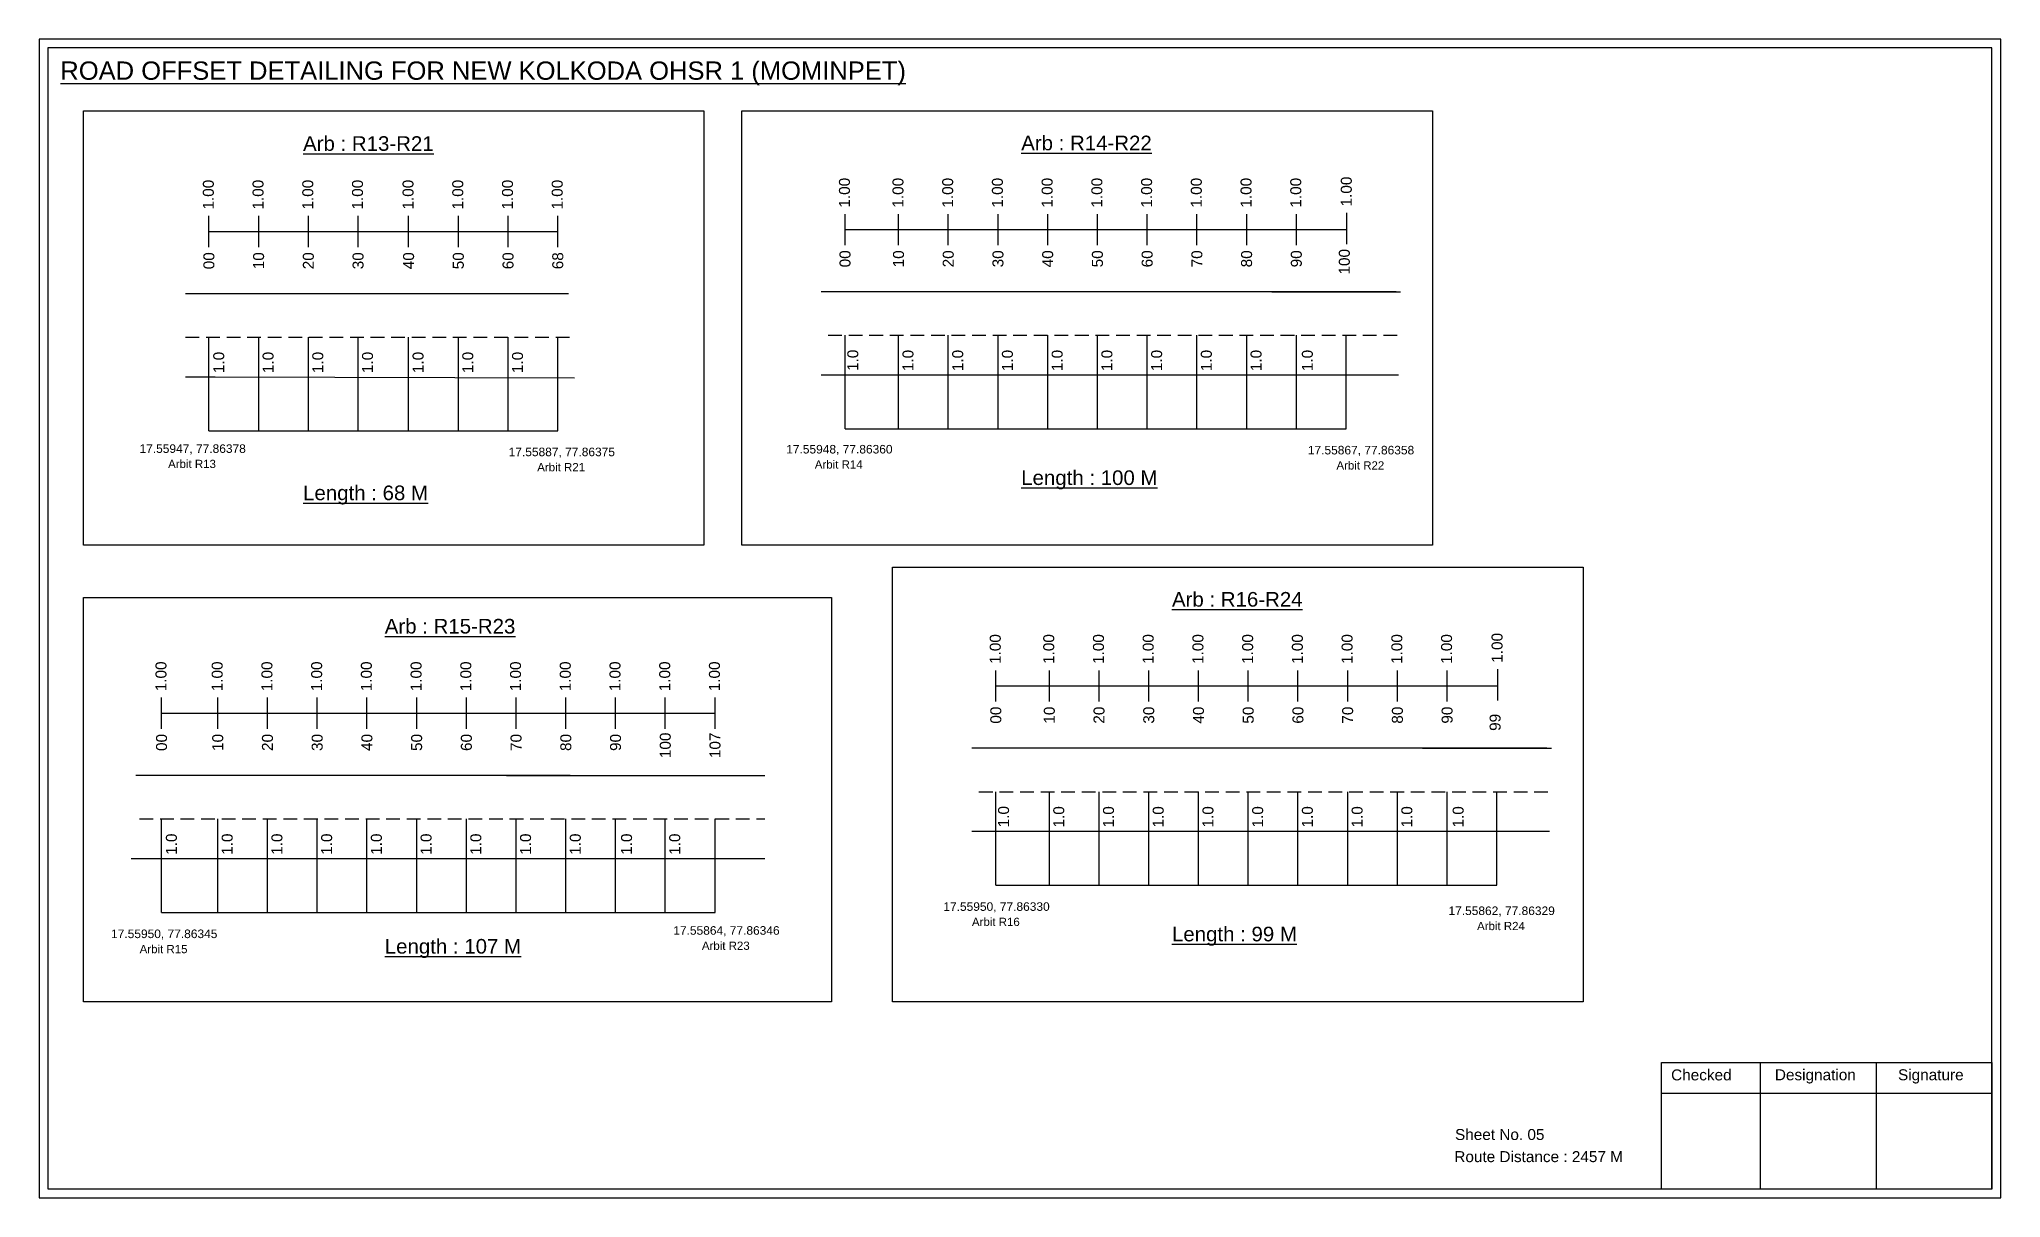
# Model space of a CAD drawing. Header units: inches. Extents: x -117 to 51867, y -12715 to 3423.
# Drawn here: x 2875 to 3411, y -2006 to -1690 of the extents above; entities that cross this region are included whole.
import ezdxf

# ---------------------------------------------------------------- set-up
doc = ezdxf.new("R2010")
doc.units = ezdxf.units.IN
doc.header["$MEASUREMENT"] = 0
doc.linetypes.add('DASHED2', pattern=[0.375, 0.25, -0.125])
doc.layers.add('PDF_Geometry', color=7, linetype='Continuous')
doc.layers.add('PDF_Text', color=5, linetype='Continuous')
doc.styles.add('PDF Arial', font='arial.ttf')
doc.styles.get("Standard").update_dxf_attribs({"font": 'arial.ttf'})

msp = doc.modelspace()

# ---------------------------------------------------------------- texts
at = {"color": 242, "true_color": 0xcd2027}
for s, height, p in [('%%UROAD OFFSET DETAILING FOR NEW KOLKODA OHSR 1 (MOMINPET)', 5, (2880.43, -1700.59)), ('%%UArb : R13-R21', 4, (2946.82, -1720.02)), ('%%UArb : R14-R22', 4, (3143.22, -1719.87)), ('%%ULength : 100 M', 4, (3143.22, -1811.37)), ('%%ULength : 68 M', 4, (2946.82, -1815.52)), ('%%UArb : R16-R24', 4, (3184.46, -1844.63)), ('%%UArb : R15-R23', 4, (2969.16, -1851.98)), ('%%ULength : 107 M', 4, (2969.16, -1939.48)), ('%%ULength : 99 M', 4, (3184.46, -1936.13))]:
    msp.add_text(s, height=height, dxfattribs=at).set_placement(p)
at = {"color": 217, "true_color": 0x93278f}
for s, p in [('1.00', (3233.63, -1735.22)), ('1.00', (2922.4, -1736.08)), ('1.00', (2936, -1736.08)), ('1.00', (2949.6, -1736.08)), ('1.00', (2963.2, -1736.08)), ('1.00', (2977.02, -1736.08)), ('1.00', (2990.62, -1736.08)), ('1.00', (3004.22, -1736.08)), ('1.00', (3017.82, -1736.08)), ('1.00', (3096.38, -1735.55)), ('1.00', (3111.01, -1735.55)), ('1.00', (3124.61, -1735.55)), ('1.00', (3138.21, -1735.55)), ('1.00', (3151.81, -1735.55)), ('1.00', (3165.41, -1735.55)), ('1.00', (3179.01, -1735.55)), ('1.00', (3192.61, -1735.55)), ('1.00', (3206.21, -1735.55)), ('1.00', (3219.81, -1735.55)), ('00', (2922.55, -1752.4)), ('10', (2936.15, -1752.4)), ('20', (2949.75, -1752.4)), ('30', (2963.35, -1752.4)), ('40', (2977.17, -1752.4)), ('50', (2990.77, -1752.4)), ('60', (3004.37, -1752.4)), ('68', (3017.97, -1752.4)), ('00', (3096.53, -1751.87)), ('10', (3111.16, -1751.87)), ('20', (3124.76, -1751.87)), ('30', (3138.36, -1751.87)), ('40', (3151.96, -1751.87)), ('50', (3165.56, -1751.87)), ('60', (3179.16, -1751.87)), ('70', (3192.76, -1751.87)), ('80', (3206.36, -1751.87)), ('90', (3219.96, -1751.87)), ('100', (3233.09, -1753.84)), ('1.00', (3137.62, -1860.3)), ('1.00', (3152.25, -1860.3)), ('1.00', (3165.85, -1860.3)), ('1.00', (3179.45, -1860.3)), ('1.00', (3193.05, -1860.3)), ('1.00', (3206.65, -1860.3)), ('1.00', (3220.25, -1860.3)), ('1.00', (3233.85, -1860.3)), ('1.00', (3247.45, -1860.3)), ('1.00', (3261.05, -1860.3)), ('1.00', (3274.87, -1859.97)), ('1.00', (2909.45, -1867.77)), ('1.00', (2924.82, -1867.77)), ('1.00', (2938.42, -1867.77)), ('1.00', (2952.02, -1867.77)), ('1.00', (2965.62, -1867.77)), ('1.00', (2979.22, -1867.77)), ('1.00', (2992.82, -1867.77)), ('1.00', (3006.42, -1867.77)), ('1.00', (3020.02, -1867.77)), ('1.00', (3033.62, -1867.77)), ('1.00', (3047.22, -1867.77)), ('1.00', (3060.82, -1867.77)), ('00', (3137.77, -1876.62)), ('10', (3152.4, -1876.62)), ('20', (3166, -1876.62)), ('30', (3179.6, -1876.62)), ('40', (3193.2, -1876.62)), ('50', (3206.8, -1876.62)), ('60', (3220.4, -1876.62)), ('70', (3234, -1876.62)), ('80', (3247.6, -1876.62)), ('90', (3261.2, -1876.62)), ('99', (3274.33, -1878.6)), ('00', (2909.6, -1884.09)), ('10', (2924.97, -1884.09)), ('20', (2938.57, -1884.09)), ('30', (2952.17, -1884.09)), ('40', (2965.77, -1884.09)), ('50', (2979.37, -1884.09)), ('60', (2992.97, -1884.09)), ('70', (3006.57, -1884.09)), ('80', (3020.17, -1884.09)), ('90', (3033.77, -1884.09)), ('100', (3047.37, -1886.04)), ('107', (3060.97, -1886.04))]:
    msp.add_text(s, height=3, rotation=90, dxfattribs=at).set_placement(p)
for p in [(2925.25, -1780.78), (2938.74, -1780.78), (2952.34, -1780.78), (2965.94, -1780.78), (2979.76, -1780.78), (2993.36, -1780.78), (3006.96, -1780.78), (3098.66, -1780.2), (3113.75, -1780.25), (3127.35, -1780.25), (3140.95, -1780.25), (3154.55, -1780.25), (3168.15, -1780.25), (3181.75, -1780.25), (3195.35, -1780.25), (3208.95, -1780.25), (3222.98, -1780.25), (3139.89, -1904.96), (3154.99, -1905.01), (3168.59, -1905.01), (3182.19, -1905.01), (3195.79, -1905.01), (3209.39, -1905.01), (3222.99, -1905.01), (3236.59, -1905.01), (3250.19, -1905.01), (3264.22, -1905.01), (2912.3, -1912.48), (2927.56, -1912.48), (2941.16, -1912.48), (2954.76, -1912.48), (2968.36, -1912.48), (2981.96, -1912.48), (2995.56, -1912.48), (3009.16, -1912.48), (3022.76, -1912.48), (3036.78, -1912.48), (3049.96, -1912.48)]:
    msp.add_text('1.0', height=3, rotation=90).set_placement(p)
at = {"color": 5}
for s, height, p in [('17.55947, 77.86378', 2.34, (2902.08, -1802.6)), ('17.55887, 77.86375', 2.34, (3003.04, -1803.5)), ('17.55948, 77.86360', 2.34, (3078.95, -1802.76)), ('17.55867, 77.86358', 2.34, (3221.62, -1803.01)), ('Arbit R13', 2.246, (2909.9, -1806.73)), ('Arbit R21', 2.246, (3010.86, -1807.62)), ('Arbit R14', 2.246, (3086.77, -1806.88)), ('Arbit R22', 2.246, (3229.44, -1807.14)), ('17.55950, 77.86330', 2.34, (3121.93, -1927.79)), ('Arbit R16', 2.246, (3129.75, -1931.92)), ('17.55862, 77.86329', 2.34, (3260.08, -1928.94)), ('Arbit R24', 2.246, (3267.9, -1933.06)), ('17.55950, 77.86345', 2.34, (2894.3, -1935.24)), ('17.55864, 77.86346', 2.34, (3048.07, -1934.32)), ('Arbit R23', 2.246, (3055.89, -1938.45)), ('Arbit R15', 2.246, (2902.12, -1939.37))]:
    msp.add_text(s, height=height, dxfattribs=at).set_placement(p)
for s, p in [('Sheet No. 05', (3261.87, -1990.43)), ('Route Distance : 2457 M', (3261.68, -1996.48))]:
    msp.add_text(s, height=3).set_placement(p)
at = {"layer": 'PDF_Text', "color": 7, "attachment_point": 7, "style": 'PDF Arial'}
for s, insert, char_height in [('Checked', (3320.97, -1974.18), 3.001), ('Designation', (3349.35, -1975.01), 3.0006), ('Signature', (3383.03, -1975.01), 3.001)]:
    msp.add_mtext(s, dxfattribs=dict(at, insert=insert, char_height=char_height))

# ---------------------------------------------------------------- linework, layer by layer
at = {"color": 217, "true_color": 0x93278f}
for p, q in [((2921.08, -1746.37), (2921.08, -1737.82)), ((2934.68, -1746.37), (2934.68, -1737.82)), ((2948.28, -1746.37), (2948.28, -1737.82)), ((2961.88, -1746.37), (2961.88, -1737.82)), ((2975.69, -1746.37), (2975.69, -1737.82)), ((2989.29, -1746.37), (2989.29, -1737.82)), ((3002.89, -1746.37), (3002.89, -1737.82)), ((3016.49, -1746.37), (3016.49, -1737.82)), ((3095.06, -1745.84), (3095.06, -1737.29)), ((3109.69, -1745.84), (3109.69, -1737.29)), ((3123.29, -1745.84), (3123.29, -1737.29)), ((3136.89, -1745.84), (3136.89, -1737.29)), ((3150.49, -1745.84), (3150.49, -1737.29)), ((3164.09, -1745.84), (3164.09, -1737.29)), ((3177.69, -1745.84), (3177.69, -1737.29)), ((3191.29, -1745.84), (3191.29, -1737.29)), ((3204.89, -1745.84), (3204.89, -1737.29)), ((3218.49, -1745.84), (3218.49, -1737.29)), ((3232.31, -1745.52), (3232.31, -1736.96)), ((2921.08, -1742.1), (3016.49, -1742.04)), ((3095.06, -1741.57), (3232.31, -1741.49)), ((3136.3, -1870.6), (3136.3, -1862.04)), ((3136.3, -1866.32), (3273.55, -1866.24)), ((3150.92, -1870.6), (3150.92, -1862.04)), ((3164.52, -1870.6), (3164.52, -1862.04)), ((3178.12, -1870.6), (3178.12, -1862.04)), ((3191.72, -1870.6), (3191.72, -1862.04)), ((3205.32, -1870.6), (3205.32, -1862.04)), ((3218.92, -1870.6), (3218.92, -1862.04)), ((3232.52, -1870.6), (3232.52, -1862.04)), ((3246.12, -1870.6), (3246.12, -1862.04)), ((3259.72, -1870.6), (3259.72, -1862.04)), ((3273.55, -1870.27), (3273.55, -1861.71)), ((2908.12, -1878.06), (2908.12, -1869.51)), ((2923.49, -1878.06), (2923.49, -1869.51)), ((2937.09, -1878.06), (2937.09, -1869.51)), ((2950.69, -1878.06), (2950.69, -1869.51)), ((2964.29, -1878.06), (2964.29, -1869.51)), ((2977.89, -1878.06), (2977.89, -1869.51)), ((2991.49, -1878.06), (2991.49, -1869.51)), ((3005.09, -1878.06), (3005.09, -1869.51)), ((3018.69, -1878.06), (3018.69, -1869.51)), ((3032.29, -1878.06), (3032.29, -1869.51)), ((3045.89, -1878.06), (3045.89, -1869.51)), ((3059.49, -1878.06), (3059.49, -1869.51)), ((2908.12, -1873.79), (3059.49, -1873.79))]:
    msp.add_line(p, q, dxfattribs=at)
for p, q in [((3019.41, -1759.1), (2914.67, -1759.1)), ((3245.75, -1758.57), (3088.5, -1758.57)), ((3211.74, -1758.57), (3246.99, -1758.57)), ((2921.08, -1796.52), (2921.08, -1770.98)), ((2934.68, -1796.52), (2934.68, -1770.98)), ((2948.28, -1796.52), (2948.28, -1770.98)), ((2961.88, -1796.52), (2961.88, -1770.98)), ((2975.69, -1796.52), (2975.69, -1770.98)), ((2989.29, -1796.52), (2989.29, -1770.98)), ((3002.89, -1796.52), (3002.89, -1770.98)), ((3016.49, -1796.52), (3016.49, -1770.98)), ((3095.06, -1795.99), (3095.06, -1770.45)), ((3109.69, -1795.99), (3109.69, -1770.45)), ((3123.29, -1795.99), (3123.29, -1770.45)), ((3136.89, -1795.99), (3136.89, -1770.45)), ((3150.49, -1795.99), (3150.49, -1770.45)), ((3164.09, -1795.99), (3164.09, -1770.45)), ((3177.69, -1795.99), (3177.69, -1770.45)), ((3191.29, -1795.99), (3191.29, -1770.45)), ((3204.89, -1795.99), (3204.89, -1770.45)), ((3218.49, -1795.99), (3218.49, -1770.45)), ((3232.09, -1795.99), (3232.09, -1770.45)), ((2914.67, -1781.78), (2922.73, -1781.78)), ((2922.73, -1781.78), (3021.03, -1782.06)), ((3088.5, -1781.25), (3120.62, -1781.25)), ((3120.62, -1781.25), (3246.44, -1781.25)), ((3286.99, -1883.32), (3129.74, -1883.32)), ((3252.98, -1883.32), (3288.23, -1883.32)), ((3019.89, -1890.79), (2901.03, -1890.79)), ((3002.42, -1890.79), (3073.09, -1890.79)), ((3136.3, -1920.74), (3136.3, -1895.21)), ((3150.92, -1920.74), (3150.92, -1895.21)), ((3164.52, -1920.74), (3164.52, -1895.21)), ((3178.12, -1920.74), (3178.12, -1895.21)), ((3191.72, -1920.74), (3191.72, -1895.21)), ((3205.32, -1920.74), (3205.32, -1895.21)), ((3218.92, -1920.74), (3218.92, -1895.21)), ((3232.52, -1920.74), (3232.52, -1895.21)), ((3246.12, -1920.74), (3246.12, -1895.21)), ((3259.72, -1920.74), (3259.72, -1895.21)), ((3273.32, -1920.74), (3273.32, -1895.21)), ((2908.12, -1928.21), (2908.12, -1902.67)), ((2923.49, -1928.21), (2923.49, -1902.67)), ((2937.09, -1928.21), (2937.09, -1902.67)), ((2950.69, -1928.21), (2950.69, -1902.67)), ((2964.29, -1928.21), (2964.29, -1902.67)), ((2977.89, -1928.21), (2977.89, -1902.67)), ((2991.49, -1928.21), (2991.49, -1902.67)), ((3005.09, -1928.21), (3005.09, -1902.67)), ((3018.69, -1928.21), (3018.69, -1902.67)), ((3032.29, -1928.21), (3032.29, -1902.67)), ((3045.89, -1928.21), (3045.89, -1902.67)), ((3059.49, -1928.21), (3059.49, -1902.67)), ((3129.74, -1906.01), (3161.85, -1906.01)), ((3161.85, -1906.01), (3287.68, -1906.01)), ((2899.83, -1913.47), (3073.09, -1913.47))]:
    msp.add_line(p, q)
at = {"linetype": 'DASHED2', "ltscale": 15}
for p, q in [((2914.67, -1770.98), (3020.06, -1770.98)), ((3090.43, -1770.45), (3246.73, -1770.45)), ((3131.67, -1895.21), (3287.97, -1895.21)), ((2902.06, -1902.67), (3073.09, -1902.67))]:
    msp.add_line(p, q, dxfattribs=at)
at = {"color": 5}
for p, q in [((2921.08, -1796.52), (3016.49, -1796.52)), ((3095.06, -1795.99), (3232.09, -1795.99)), ((3136.3, -1920.74), (3273.32, -1920.74)), ((2908.12, -1928.21), (3059.49, -1928.21))]:
    msp.add_line(p, q, dxfattribs=at)
for points in [[(2886.8, -1709.04), (3056.42, -1709.04), (3056.42, -1827.86), (2886.8, -1827.86)], [(3066.78, -1709.04), (3255.71, -1709.04), (3255.71, -1827.86), (3066.78, -1827.86)], [(3108.02, -1833.79), (3296.95, -1833.79), (3296.95, -1952.62), (3108.02, -1952.62)], [(2886.8, -1842.12), (3091.36, -1842.12), (3091.36, -1952.62), (2886.8, -1952.62)]]:
    msp.add_lwpolyline(points, close=True)
at = {"layer": 'PDF_Geometry'}
for points in [[(2874.65, -1689.51), (2874.65, -2006.22), (3411.13, -2006.22), (3411.13, -1689.51)], [(2876.98, -1691.84), (2876.98, -2003.81), (3408.71, -2003.81), (3408.71, -1691.84)]]:
    msp.add_lwpolyline(points, close=True, dxfattribs=at)
at = {"layer": 'PDF_Geometry', "color": 242, "true_color": 0xcc1f26}
msp.add_lwpolyline([(3408.71, -2003.9), (3318.37, -2003.9), (3318.37, -1969.29), (3408.71, -1969.29)], close=True, dxfattribs=at)
for points in [[(3345.35, -1969.29), (3345.35, -2003.9)], [(3377.08, -1969.29), (3377.08, -2003.9)], [(3318.37, -1977.66), (3408.71, -1977.66)]]:
    msp.add_lwpolyline(points, dxfattribs=at)

msp.set_redraw_order([(e.dxf.handle, doc.entitydb.next_handle()) for e in msp.query("TEXT MTEXT ATTDEF DIMENSION ARC_DIMENSION")])  # texts and dimensions are drawn at this point

doc.saveas('drawing.dxf')
